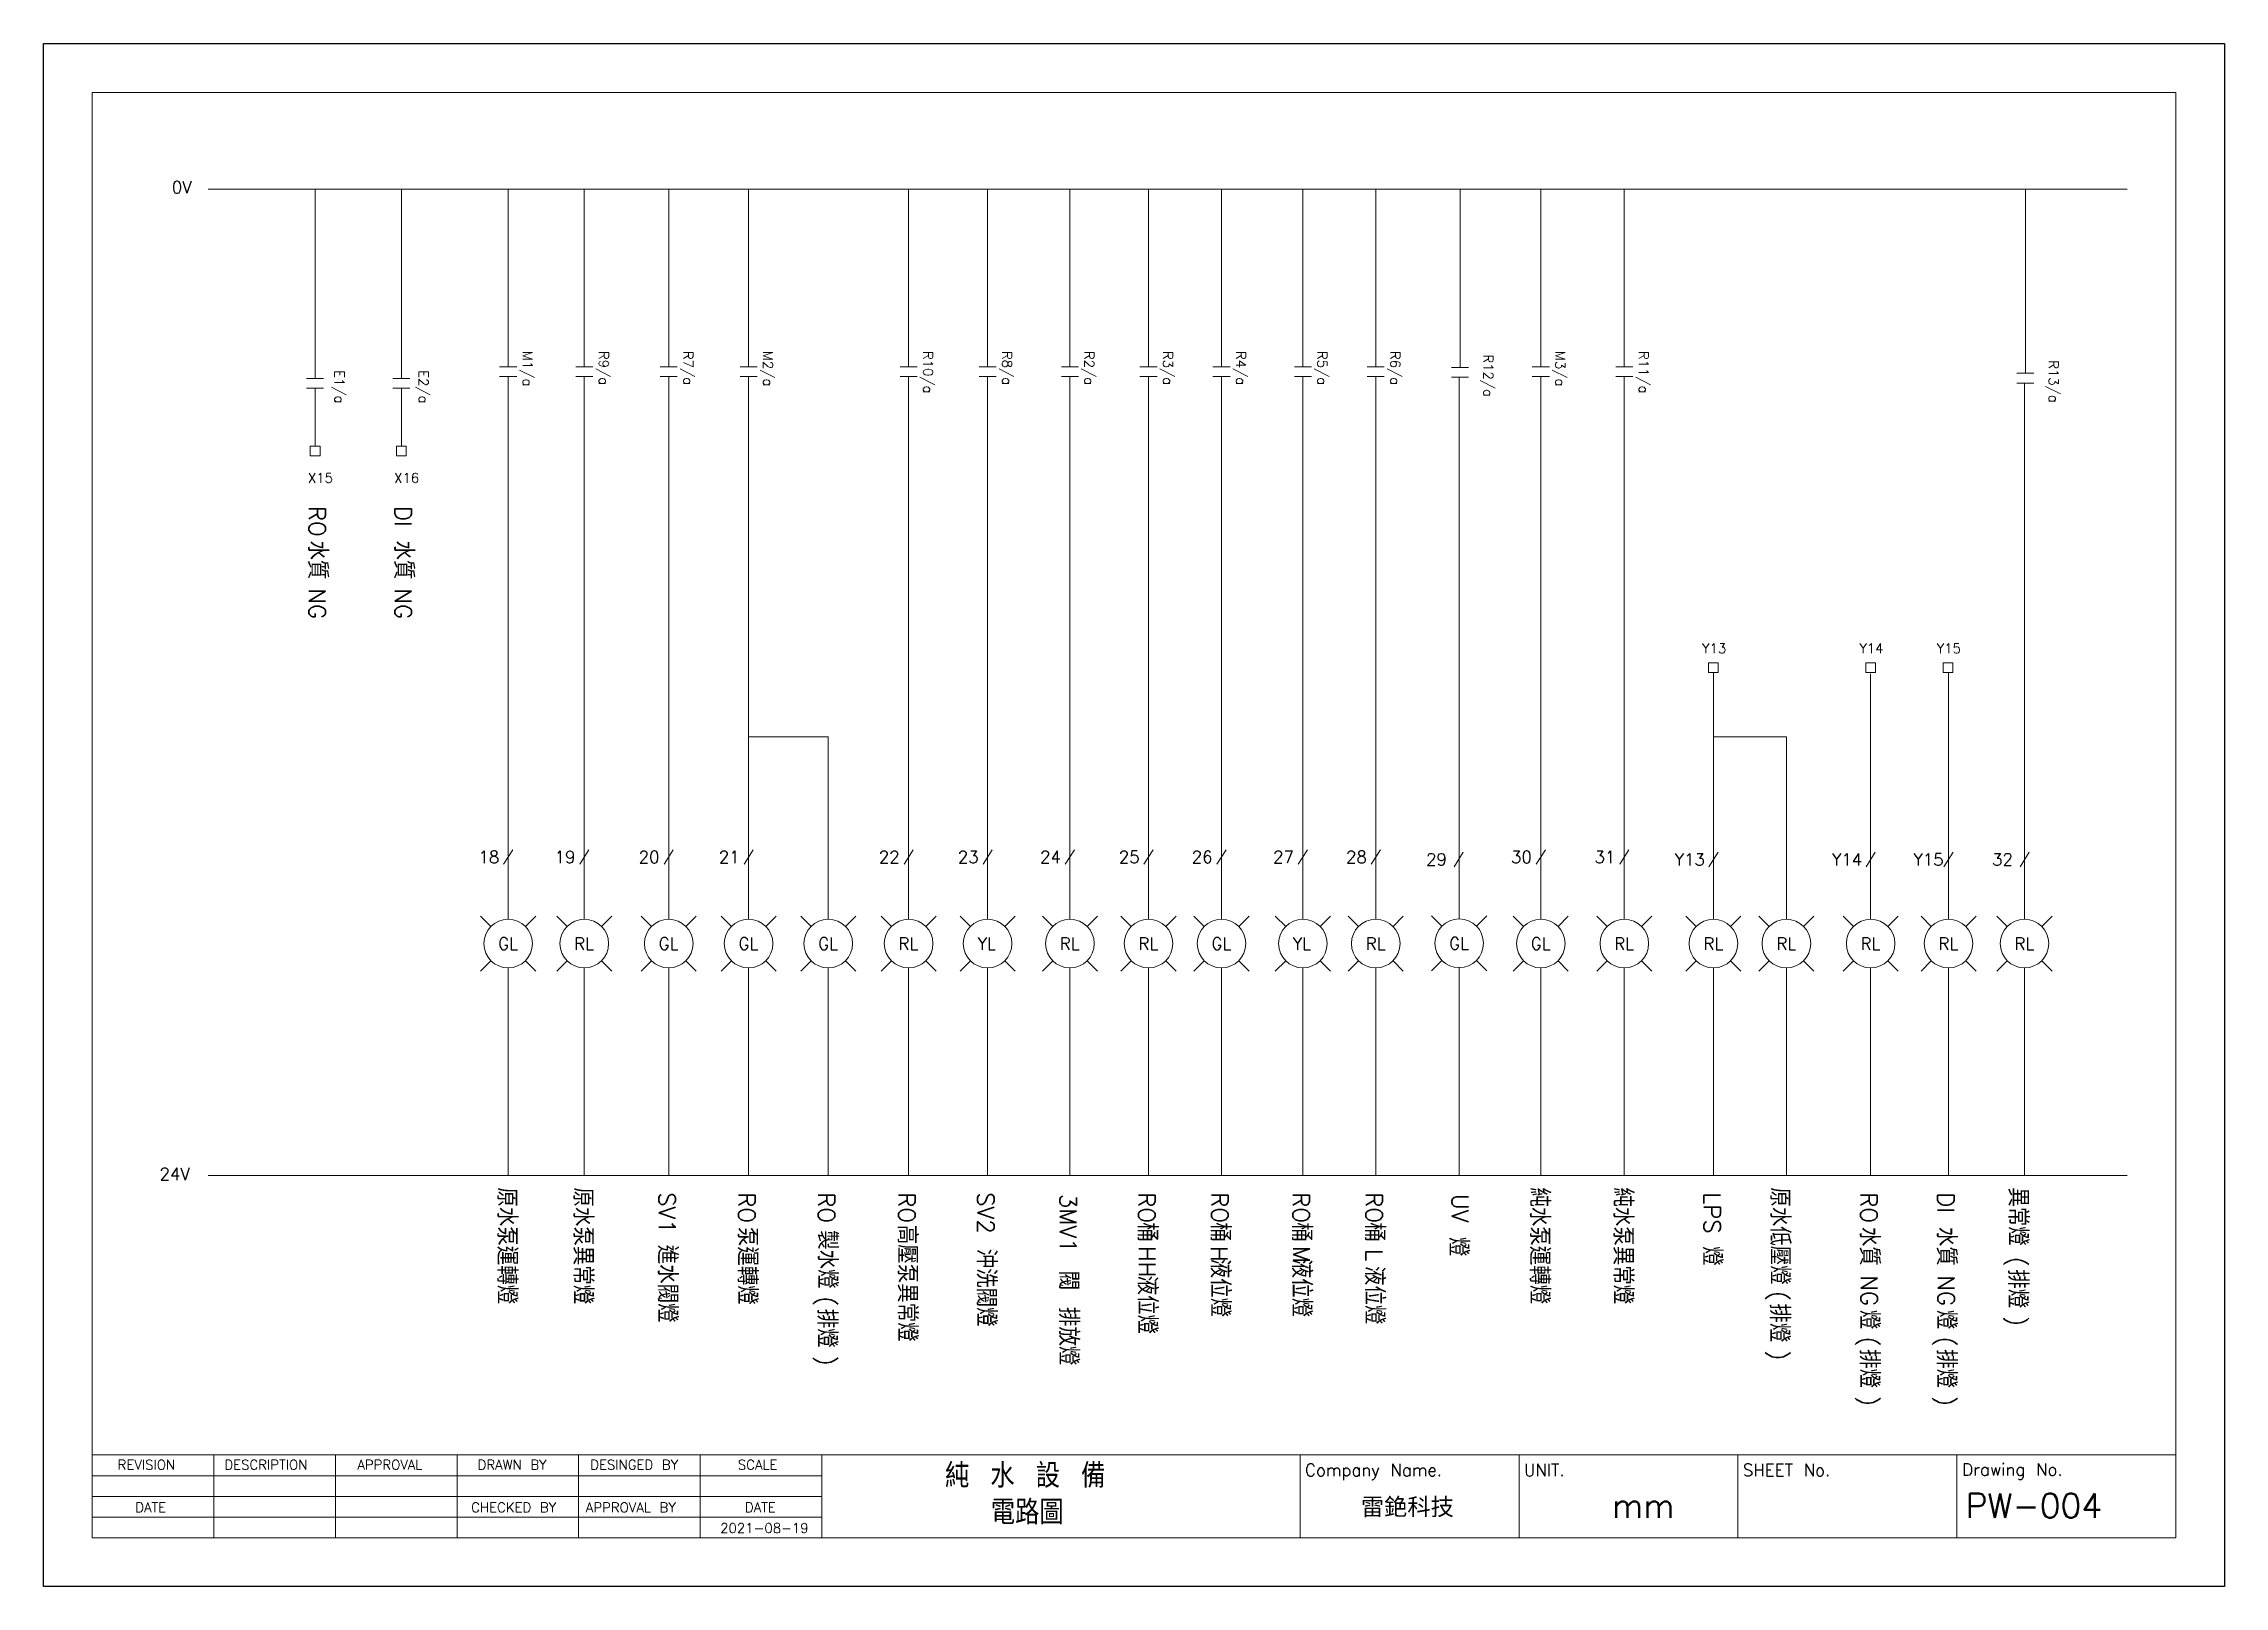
# Model space of a CAD drawing. Header units: millimetres. Extents: x 1497 to 5358, y 966 to 1803.
# Drawn here: x 3279.3 to 3576.3, y 1593.2 to 1803.2 of the extents above; entities that cross this region are included whole.
import ezdxf

# ---------------------------------------------------------------- set-up
doc = ezdxf.new("R2010")
doc.units = ezdxf.units.MM
doc.styles.add('rcs', font='txt.shx')
doc.styles.add('ting', font='monotxt.shx', dxfattribs={"height": 800, "bigfont": 'chineset.shx'})
doc.styles.add('型式1', font='')
doc.styles.get('型式1').set_extended_font_data('MingLiU')

msp = doc.modelspace()

# ---------------------------------------------------------------- texts
at = {"lineweight": 0}
for s, height, style, p in [('0V', 1.656, 'rcs', (3296.76, 1782.83)), ('X15', 1.325, 'rcs', (3315.29, 1743.42, 0)), ('X16', 1.325, 'rcs', (3327.04, 1743.42, 0)), ('Y13', 1.325, 'rcs', (3505.16, 1720.22, 0)), ('Y14', 1.325, 'rcs', (3526.57, 1720.22, 0)), ('Y15', 1.325, 'rcs', (3537.11, 1720.22, 0)), ('18', 1.656, 'rcs', (3338.51, 1691.66, 0)), ('19', 1.656, 'rcs', (3348.88, 1691.66, 0)), ('20', 1.656, 'rcs', (3360.33, 1691.66, 0)), ('21', 1.656, 'rcs', (3371.25, 1691.66, 0)), ('22', 1.656, 'rcs', (3393.04, 1691.66, 0)), ('23', 1.656, 'rcs', (3403.8, 1691.66, 0)), ('24', 1.656, 'rcs', (3415, 1691.66)), ('25', 1.656, 'rcs', (3425.72, 1691.66, 0)), ('26', 1.656, 'rcs', (3435.65, 1691.66, 0)), ('27', 1.656, 'rcs', (3446.73, 1691.66, 0)), ('28', 1.656, 'rcs', (3456.67, 1691.66, 0)), ('29', 1.656, 'rcs', (3467.57, 1691.32, 0)), ('30', 1.656, 'rcs', (3479.14, 1691.66, 0)), ('31', 1.656, 'rcs', (3490.51, 1691.66, 0)), ('Y13', 1.656, 'rcs', (3501.42, 1691.32, 0)), ('Y14', 1.656, 'rcs', (3522.84, 1691.32, 0)), ('Y15', 1.656, 'rcs', (3533.94, 1691.32, 0)), ('32', 1.656, 'rcs', (3544.65, 1691.32, 0)), ('GL', 1.656, 'rcs', (3341.2, 1679.86, 0)), ('RL', 1.656, 'rcs', (3351.56, 1679.86, 0)), ('GL', 1.656, 'rcs', (3363.06, 1679.86, 0)), ('GL', 1.656, 'rcs', (3373.93, 1679.86, 0)), ('GL', 1.656, 'rcs', (3384.79, 1679.86, 0)), ('RL', 1.656, 'rcs', (3395.73, 1679.86, 0)), ('YL', 1.656, 'rcs', (3406.49, 1679.86, 0)), ('RL', 1.656, 'rcs', (3417.69, 1679.86)), ('RL', 1.656, 'rcs', (3428.4, 1679.86, 0)), ('GL', 1.656, 'rcs', (3438.34, 1679.86, 0)), ('YL', 1.656, 'rcs', (3449.42, 1679.86, 0)), ('RL', 1.656, 'rcs', (3459.36, 1679.86, 0)), ('GL', 1.656, 'rcs', (3470.71, 1679.9, 0)), ('GL', 1.656, 'rcs', (3481.83, 1679.86, 0)), ('RL', 1.656, 'rcs', (3493.2, 1679.86, 0)), ('RL', 1.656, 'rcs', (3505.34, 1679.86, 0)), ('RL', 1.656, 'rcs', (3515.28, 1679.86, 0)), ('RL', 1.656, 'rcs', (3526.75, 1679.86, 0)), ('RL', 1.656, 'rcs', (3537.36, 1679.86, 0)), ('RL', 1.656, 'rcs', (3547.7, 1679.86, 0)), ('24V', 1.656, 'rcs', (3295.08, 1648.51)), ('REVISION', 1.325, 'rcs', (3289.37, 1609.09)), ('DESCRIPTION', 1.3249, 'rcs', (3303.92, 1609.09)), ('APPROVAL', 1.325, 'rcs', (3322.02, 1609.09)), ('DRAWN BY', 1.325, 'rcs', (3338.4, 1609.09)), ('DESINGED BY', 1.3249, 'rcs', (3353.74, 1609.09)), ('SCALE', 1.325, 'rcs', (3373.84, 1609.09)), ('純 水 設 備', 3.312, 'ting', (3402.05, 1606.62)), ('Company Name.', 1.6562, 'rcs', (3451.09, 1608.21)), ('UNIT.', 1.656, 'rcs', (3480.9, 1608.21)), ('SHEET No.', 1.656, 'rcs', (3510.71, 1608.21)), ('Drawing No.', 1.6562, 'rcs', (3540.58, 1608.27)), ('DATE', 1.325, 'rcs', (3291.78, 1603.3)), ('CHECKED BY', 1.325, 'rcs', (3337.53, 1603.28)), ('APPROVAL BY', 1.3249, 'rcs', (3353.14, 1603.28)), ('DATE', 1.325, 'rcs', (3374.8, 1603.3)), ('電路圖', 3.312, 'ting', (3408.29, 1601.63)), ('雷銫科技', 2.319, '型式1', (3458.7, 1602.87)), ('mm', 3.312, 'rcs', (3492.89, 1602.53)), ('PW-004', 3.312, 'rcs', (3541.06, 1602.53)), ('2021-08-19', 1.325, 'rcs', (3371.44, 1600.47))]:
    msp.add_text(s, height=height, dxfattribs=dict(at, style=style)).set_placement(p)
for s, height, style, p in [('E1/a', 1.325, 'rcs', (3318.93, 1758.76, 0)), ('E2/a', 1.325, 'rcs', (3330.38, 1758.76, 0)), ('M1/a', 1.325, 'rcs', (3344.56, 1761.37, 0)), ('R9/a', 1.325, 'rcs', (3354.93, 1761.37, 0)), ('R7/a', 1.325, 'rcs', (3366.42, 1761.37, 0)), ('M2/a', 1.325, 'rcs', (3377.3, 1761.37, 0)), ('R10/a', 1.325, 'rcs', (3399.09, 1761.37, 0)), ('R8/a', 1.325, 'rcs', (3409.85, 1761.37, 0)), ('R2/a', 1.325, 'rcs', (3421.05, 1761.37)), ('R3/a', 1.325, 'rcs', (3431.77, 1761.37, 0)), ('R4/a', 1.325, 'rcs', (3441.71, 1761.37, 0)), ('R5/a', 1.325, 'rcs', (3452.78, 1761.37, 0)), ('R6/a', 1.325, 'rcs', (3462.72, 1761.37, 0)), ('R12/a', 1.325, 'rcs', (3475.39, 1760.9, 0)), ('M3/a', 1.325, 'rcs', (3485.19, 1761.37, 0)), ('R11/a', 1.325, 'rcs', (3496.56, 1761.37, 0)), ('R13/a', 1.325, 'rcs', (3552.39, 1760.11, 0)), ('RO', 2.268, 'rcs', (3315.42, 1740.27, 0)), ('DI', 2.268, 'rcs', (3327.14, 1740.27, 0)), ('水質', 2.65, 'ting', (3315.29, 1735.57, 0)), ('水質', 2.65, 'ting', (3327.01, 1735.57, 0)), ('NG', 2.268, 'rcs', (3315.42, 1729.04, 0)), ('NG', 2.268, 'rcs', (3327.14, 1729.04, 0)), ('原水泵運轉燈', 2.65, 'ting', (3341.07, 1647.51, 0)), ('原水泵異常燈', 2.65, 'ting', (3351.43, 1647.5, 0)), ('SV1', 2.268, 'rcs', (3363.06, 1646.85, 0)), ('RO', 2.268, 'rcs', (3373.93, 1646.85, 0)), ('RO', 2.268, 'rcs', (3384.79, 1646.85, 0)), ('RO', 2.268, 'rcs', (3395.73, 1646.85, 0)), ('SV2', 2.268, 'rcs', (3406.48, 1646.85, 0)), ('3MV1', 2.268, 'rcs', (3417.68, 1646.62, 0)), ('RO', 2.268, 'rcs', (3428.4, 1646.85, 0)), ('RO', 2.268, 'rcs', (3438.34, 1646.85, 0)), ('RO', 2.268, 'rcs', (3449.42, 1646.85, 0)), ('RO', 2.268, 'rcs', (3459.36, 1646.85, 0)), ('UV', 2.268, 'rcs', (3471.08, 1646.62, 0)), ('純水泵運轉燈', 2.65, 'ting', (3481.7, 1647.51, 0)), ('純水泵異常燈', 2.65, 'ting', (3493.07, 1647.51, 0)), ('LPS', 2.268, 'rcs', (3505.42, 1646.85, 0)), ('原水低壓燈', 2.65, 'ting', (3514.44, 1647.51, 0)), ('RO', 2.268, 'rcs', (3526.75, 1646.85, 0)), ('DI', 2.268, 'rcs', (3537.24, 1646.85, 0)), ('異常燈', 2.65, 'ting', (3546.87, 1647.51, 0)), ('桶  液位燈', 2.65, 'ting', (3428.28, 1642.74, 0)), ('桶 液位燈', 2.65, 'ting', (3438.21, 1642.74, 0)), ('桶 液位燈', 2.65, 'ting', (3449.29, 1642.74, 0)), ('桶', 2.65, 'ting', (3459.23, 1642.74, 0)), ('進水閥燈', 2.65, 'ting', (3362.93, 1639.71, 0)), ('泵運轉燈', 2.65, 'ting', (3373.81, 1642.13, 0)), ('製水燈', 2.65, 'ting', (3384.72, 1641.69, 0)), ('高壓泵異常燈', 2.65, 'ting', (3395.6, 1642.41, 0)), ('燈', 2.65, 'ting', (3470.67, 1640.76, 0)), ('水質', 2.65, 'ting', (3526.63, 1642.13, 0)), ('水質', 2.65, 'ting', (3537.11, 1642.13, 0)), ('沖洗閥燈', 2.65, 'ting', (3406.36, 1639.16, 0)), ('HH', 2.268, 'rcs', (3428.45, 1639.53, 0)), ('H', 2.27, 'rcs', (3438.24, 1639.53, 0)), ('M', 2.27, 'rcs', (3449.46, 1639.53, 0)), ('液位燈', 2.65, 'ting', (3459.23, 1636.81, 0)), ('L', 2.27, 'rcs', (3459.36, 1639.13, 0)), ('燈', 2.65, 'ting', (3505.21, 1639.5, 0)), ('(   )', 2.268, 'rcs', (3546.95, 1638.06, 0)), ('閥 排放燈', 2.65, 'ting', (3417.56, 1636.17, 0)), ('NG', 2.268, 'rcs', (3526.78, 1635.55, 0)), ('NG', 2.268, 'rcs', (3537.27, 1635.55, 0)), ('排燈', 2.65, 'ting', (3546.83, 1636.36, 0)), ('(   )', 2.268, 'rcs', (3384.79, 1632.68, 0)), ('排燈', 2.65, 'ting', (3384.66, 1630.98, 0)), ('(   )', 2.268, 'rcs', (3514.51, 1633.41, 0)), ('排燈', 2.65, 'ting', (3514.38, 1631.71, 0)), ('燈', 2.65, 'ting', (3526.63, 1630.83, 0)), ('燈', 2.65, 'ting', (3537.11, 1630.83, 0)), ('(   )', 2.268, 'rcs', (3526.75, 1627.19, 0)), ('排燈', 2.65, 'ting', (3526.62, 1625.49, 0)), ('(   )', 2.268, 'rcs', (3537.24, 1627.19, 0)), ('排燈', 2.65, 'ting', (3537.11, 1625.49, 0))]:
    msp.add_text(s, height=height, rotation=270, dxfattribs=dict(at, style=style)).set_placement(p)

# ---------------------------------------------------------------- linework, layer by layer
at = {"lineweight": 0}
for p, q in [((3285.92, 1796.57), (3569.67, 1796.57)), ((3285.92, 1599.82), (3285.92, 1796.57)), ((3569.67, 1796.57), (3569.67, 1599.82)), ((3301.7, 1783.38), (3305.35, 1783.38)), ((3305.35, 1783.38), (3308, 1783.38)), ((3308, 1783.38), (3563.04, 1783.38)), ((3316.27, 1783.38), (3316.27, 1757.63, 0)), ((3328.02, 1783.38), (3328.02, 1757.63, 0)), ((3342.56, 1783.38, 0), (3342.56, 1763.51, 0)), ((3352.93, 1783.38, 0), (3352.93, 1763.51, 0)), ((3364.43, 1783.38, 0), (3364.43, 1763.51, 0)), ((3375.3, 1783.38, 0), (3375.3, 1763.51, 0)), ((3397.1, 1783.38, 0), (3397.1, 1763.51, 0)), ((3407.85, 1783.38, 0), (3407.85, 1763.51, 0)), ((3419.06, 1783.38), (3419.06, 1763.51)), ((3429.77, 1783.38, 0), (3429.77, 1763.51, 0)), ((3439.71, 1783.38, 0), (3439.71, 1763.51, 0)), ((3450.79, 1783.38, 0), (3450.79, 1763.51, 0)), ((3460.72, 1783.38, 0), (3460.72, 1763.51, 0)), ((3472.2, 1783.38), (3472.2, 1759.12, 0)), ((3483.2, 1783.38, 0), (3483.2, 1763.51, 0)), ((3494.57, 1783.38, 0), (3494.57, 1763.51, 0)), ((3549.2, 1783.38, 0), (3549.2, 1758.33, 0)), ((3342.56, 1763.51, 0), (3342.56, 1759.2, 0)), ((3352.93, 1763.51, 0), (3352.93, 1759.2, 0)), ((3364.43, 1763.51, 0), (3364.43, 1759.2, 0)), ((3375.3, 1763.51, 0), (3375.3, 1759.2, 0)), ((3397.1, 1763.51, 0), (3397.1, 1759.2, 0)), ((3407.85, 1763.51, 0), (3407.85, 1759.2, 0)), ((3419.06, 1763.51), (3419.06, 1759.2)), ((3429.77, 1763.51, 0), (3429.77, 1759.2, 0)), ((3439.71, 1763.51, 0), (3439.71, 1759.2, 0)), ((3450.79, 1763.51, 0), (3450.79, 1759.2, 0)), ((3460.72, 1763.51, 0), (3460.72, 1759.2, 0)), ((3483.2, 1763.51, 0), (3483.2, 1759.2, 0)), ((3494.57, 1763.51, 0), (3494.57, 1759.2, 0)), ((3341.4, 1759.2, 0), (3343.72, 1759.2, 0)), ((3351.77, 1759.2, 0), (3354.09, 1759.2, 0)), ((3363.27, 1759.2, 0), (3365.59, 1759.2, 0)), ((3374.14, 1759.2, 0), (3376.46, 1759.2, 0)), ((3395.94, 1759.2, 0), (3398.26, 1759.2, 0)), ((3406.69, 1759.2, 0), (3409.01, 1759.2, 0)), ((3417.9, 1759.2), (3420.22, 1759.2)), ((3428.61, 1759.2, 0), (3430.93, 1759.2, 0)), ((3438.55, 1759.2, 0), (3440.87, 1759.2, 0)), ((3449.63, 1759.2, 0), (3451.95, 1759.2, 0)), ((3459.57, 1759.2, 0), (3461.88, 1759.2, 0)), ((3471.04, 1759.12, 0), (3473.36, 1759.12, 0)), ((3482.04, 1759.2, 0), (3484.36, 1759.2, 0)), ((3493.41, 1759.2, 0), (3495.73, 1759.2, 0)), ((3548.04, 1758.33, 0), (3550.36, 1758.33, 0)), ((3315.11, 1757.63, 0), (3317.43, 1757.63, 0)), ((3315.11, 1756.31, 0), (3317.43, 1756.31, 0)), ((3316.27, 1756.31, 0), (3316.27, 1748.41, 0)), ((3326.86, 1757.63, 0), (3329.18, 1757.63, 0)), ((3326.86, 1756.31, 0), (3329.18, 1756.31, 0)), ((3328.02, 1756.31, 0), (3328.02, 1748.41, 0)), ((3341.4, 1757.88, 0), (3343.72, 1757.88, 0)), ((3342.56, 1757.88, 0), (3342.56, 1753.57, 0)), ((3351.77, 1757.88, 0), (3354.09, 1757.88, 0)), ((3352.93, 1757.88, 0), (3352.93, 1753.57, 0)), ((3363.27, 1757.88, 0), (3365.59, 1757.88, 0)), ((3364.43, 1757.88, 0), (3364.43, 1753.57, 0)), ((3374.14, 1757.88, 0), (3376.46, 1757.88, 0)), ((3375.3, 1757.88, 0), (3375.3, 1753.57, 0)), ((3395.94, 1757.88, 0), (3398.26, 1757.88, 0)), ((3397.1, 1757.88, 0), (3397.1, 1753.57, 0)), ((3406.69, 1757.88, 0), (3409.01, 1757.88, 0)), ((3407.85, 1757.88, 0), (3407.85, 1753.57, 0)), ((3417.9, 1757.88), (3420.22, 1757.88)), ((3419.06, 1757.88), (3419.06, 1753.57)), ((3428.61, 1757.88, 0), (3430.93, 1757.88, 0)), ((3429.77, 1757.88, 0), (3429.77, 1753.57, 0)), ((3438.55, 1757.88, 0), (3440.87, 1757.88, 0)), ((3439.71, 1757.88, 0), (3439.71, 1753.57, 0)), ((3449.63, 1757.88, 0), (3451.95, 1757.88, 0)), ((3450.79, 1757.88, 0), (3450.79, 1753.57, 0)), ((3459.57, 1757.88, 0), (3461.88, 1757.88, 0)), ((3460.72, 1757.88, 0), (3460.72, 1753.57, 0)), ((3471.04, 1757.79, 0), (3473.36, 1757.79, 0)), ((3472.07, 1757.72, 0), (3472.08, 1684.05, 0)), ((3482.04, 1757.88, 0), (3484.36, 1757.88, 0)), ((3483.2, 1757.88, 0), (3483.2, 1753.57, 0)), ((3493.41, 1757.88, 0), (3495.73, 1757.88, 0)), ((3494.57, 1757.88, 0), (3494.57, 1753.57, 0)), ((3548.04, 1757, 0), (3550.36, 1757, 0)), ((3549.08, 1756.93, 0), (3549.08, 1684.04, 0)), ((3342.56, 1753.57, 0), (3342.56, 1684.01, 0)), ((3352.93, 1753.57, 0), (3352.93, 1684.01, 0)), ((3364.43, 1753.57, 0), (3364.43, 1684.01, 0)), ((3375.3, 1753.57, 0), (3375.3, 1684.01, 0)), ((3397.1, 1753.57, 0), (3397.1, 1684.01, 0)), ((3407.85, 1753.57, 0), (3407.85, 1684.01, 0)), ((3419.06, 1753.57), (3419.06, 1684.01)), ((3429.77, 1753.57, 0), (3429.77, 1684.01, 0)), ((3439.71, 1753.57, 0), (3439.71, 1684.01, 0)), ((3450.79, 1753.57, 0), (3450.79, 1684.01, 0)), ((3460.72, 1753.57, 0), (3460.72, 1684.01, 0)), ((3483.2, 1753.57, 0), (3483.2, 1684.01, 0)), ((3494.57, 1753.57, 0), (3494.57, 1684.01, 0)), ((3315.61, 1748.41, 0), (3316.94, 1748.41, 0)), ((3315.61, 1747.08, 0), (3315.61, 1748.41, 0)), ((3315.61, 1747.08, 0), (3316.94, 1747.08, 0)), ((3316.94, 1748.41, 0), (3316.94, 1747.08, 0)), ((3327.36, 1748.41, 0), (3328.69, 1748.41, 0)), ((3327.36, 1747.08, 0), (3327.36, 1748.41, 0)), ((3327.36, 1747.08, 0), (3328.69, 1747.08, 0)), ((3328.69, 1748.41, 0), (3328.69, 1747.08, 0)), ((3506.04, 1718.9, 0), (3507.37, 1718.9, 0)), ((3506.04, 1717.58, 0), (3506.04, 1718.9, 0)), ((3507.37, 1717.58, 0), (3506.04, 1717.58, 0)), ((3506.71, 1717.58, 0), (3506.71, 1710.54, 0)), ((3507.37, 1718.9, 0), (3507.37, 1717.58, 0)), ((3527.46, 1718.9, 0), (3528.78, 1718.9, 0)), ((3527.46, 1717.58, 0), (3527.46, 1718.9, 0)), ((3528.78, 1717.58, 0), (3527.46, 1717.58, 0)), ((3528.12, 1717.43, 0), (3528.12, 1684.01, 0)), ((3528.78, 1718.9, 0), (3528.78, 1717.58, 0)), ((3538, 1718.9, 0), (3539.32, 1718.9, 0)), ((3538, 1717.58, 0), (3538, 1718.9, 0)), ((3539.32, 1717.58, 0), (3538, 1717.58, 0)), ((3538.72, 1717.49, 0), (3538.72, 1684.01, 0)), ((3539.32, 1718.9, 0), (3539.32, 1717.58, 0)), ((3375.3, 1708.83, 0), (3386.19, 1708.83, 0)), ((3386.15, 1708.83, 0), (3386.15, 1684.01, 0)), ((3506.71, 1710.54, 0), (3506.71, 1684.01, 0)), ((3506.71, 1708.83, 0), (3516.64, 1708.83, 0)), ((3516.64, 1708.83, 0), (3516.64, 1684.01, 0)), ((3341.94, 1691.51, 0), (3343.18, 1693.47, 0)), ((3352.31, 1691.51, 0), (3353.55, 1693.47, 0)), ((3363.81, 1691.51, 0), (3365.05, 1693.47, 0)), ((3374.68, 1691.51, 0), (3375.92, 1693.47, 0)), ((3396.48, 1691.51, 0), (3397.72, 1693.47, 0)), ((3407.23, 1691.51, 0), (3408.47, 1693.47, 0)), ((3418.44, 1691.51), (3419.68, 1693.47)), ((3429.15, 1691.51, 0), (3430.39, 1693.47, 0)), ((3439.09, 1691.51, 0), (3440.33, 1693.47, 0)), ((3450.17, 1691.51, 0), (3451.41, 1693.47, 0)), ((3460.1, 1691.51, 0), (3461.35, 1693.47, 0)), ((3471.39, 1691.16, 0), (3472.63, 1693.12, 0)), ((3482.58, 1691.51, 0), (3483.82, 1693.47, 0)), ((3493.95, 1691.51, 0), (3495.19, 1693.47, 0)), ((3506.09, 1691.16, 0), (3507.33, 1693.12, 0)), ((3527.5, 1691.16, 0), (3528.74, 1693.12, 0)), ((3538.1, 1691.16, 0), (3539.34, 1693.12, 0)), ((3548.47, 1691.16, 0), (3549.71, 1693.12, 0)), ((3338.81, 1684.45, 0), (3340.22, 1683.04, 0)), ((3346.31, 1684.45, 0), (3344.9, 1683.04, 0)), ((3349.18, 1684.45, 0), (3350.59, 1683.04, 0)), ((3356.68, 1684.45, 0), (3355.27, 1683.04, 0)), ((3360.68, 1684.45, 0), (3362.09, 1683.04, 0)), ((3368.18, 1684.45, 0), (3366.77, 1683.04, 0)), ((3371.55, 1684.45, 0), (3372.96, 1683.04, 0)), ((3379.05, 1684.45, 0), (3377.64, 1683.04, 0)), ((3382.41, 1684.45, 0), (3383.81, 1683.04, 0)), ((3389.9, 1684.45, 0), (3388.5, 1683.04, 0)), ((3393.35, 1684.45, 0), (3394.75, 1683.04, 0)), ((3400.84, 1684.45, 0), (3399.44, 1683.04, 0)), ((3404.11, 1684.45, 0), (3405.51, 1683.04, 0)), ((3411.6, 1684.45, 0), (3410.2, 1683.04, 0)), ((3415.31, 1684.45), (3416.72, 1683.04)), ((3422.8, 1684.45), (3421.4, 1683.04)), ((3426.02, 1684.45, 0), (3427.43, 1683.04, 0)), ((3433.52, 1684.45, 0), (3432.11, 1683.04, 0)), ((3435.96, 1684.45, 0), (3437.37, 1683.04, 0)), ((3443.46, 1684.45, 0), (3442.05, 1683.04, 0)), ((3447.04, 1684.45, 0), (3448.45, 1683.04, 0)), ((3454.54, 1684.45, 0), (3453.13, 1683.04, 0)), ((3456.98, 1684.45, 0), (3458.38, 1683.04, 0)), ((3464.47, 1684.45, 0), (3463.07, 1683.04, 0)), ((3468.33, 1684.49, 0), (3469.74, 1683.08, 0)), ((3475.83, 1684.49, 0), (3474.42, 1683.08, 0)), ((3479.45, 1684.45, 0), (3480.86, 1683.04, 0)), ((3486.94, 1684.45, 0), (3485.54, 1683.04, 0)), ((3490.82, 1684.45, 0), (3492.23, 1683.04, 0)), ((3498.32, 1684.45, 0), (3496.91, 1683.04, 0)), ((3502.96, 1684.45, 0), (3504.36, 1683.04, 0)), ((3510.45, 1684.45, 0), (3509.05, 1683.04, 0)), ((3512.9, 1684.45, 0), (3514.3, 1683.04, 0)), ((3520.39, 1684.45, 0), (3518.99, 1683.04, 0)), ((3524.37, 1684.45, 0), (3525.78, 1683.04, 0)), ((3531.87, 1684.45, 0), (3530.46, 1683.04, 0)), ((3534.98, 1684.45, 0), (3536.38, 1683.04, 0)), ((3542.47, 1684.45, 0), (3541.07, 1683.04, 0)), ((3545.32, 1684.45, 0), (3546.73, 1683.04, 0)), ((3552.82, 1684.45, 0), (3551.41, 1683.04, 0)), ((3340.22, 1678.36, 0), (3338.81, 1676.95, 0)), ((3344.9, 1678.36, 0), (3346.31, 1676.95, 0)), ((3350.59, 1678.36, 0), (3349.18, 1676.95, 0)), ((3355.27, 1678.36, 0), (3356.68, 1676.95, 0)), ((3362.09, 1678.36, 0), (3360.68, 1676.95, 0)), ((3366.77, 1678.36, 0), (3368.18, 1676.95, 0)), ((3372.96, 1678.36, 0), (3371.55, 1676.95, 0)), ((3377.64, 1678.36, 0), (3379.05, 1676.95, 0)), ((3383.81, 1678.36, 0), (3382.41, 1676.95, 0)), ((3388.5, 1678.36, 0), (3389.9, 1676.95, 0)), ((3394.75, 1678.36, 0), (3393.35, 1676.95, 0)), ((3399.44, 1678.36, 0), (3400.84, 1676.95, 0)), ((3405.51, 1678.36, 0), (3404.11, 1676.95, 0)), ((3410.2, 1678.36, 0), (3411.6, 1676.95, 0)), ((3416.72, 1678.36), (3415.31, 1676.95)), ((3421.4, 1678.36), (3422.8, 1676.95)), ((3427.43, 1678.36, 0), (3426.02, 1676.95, 0)), ((3432.11, 1678.36, 0), (3433.52, 1676.95, 0)), ((3437.37, 1678.36, 0), (3435.96, 1676.95, 0)), ((3442.05, 1678.36, 0), (3443.46, 1676.95, 0)), ((3448.45, 1678.36, 0), (3447.04, 1676.95, 0)), ((3453.13, 1678.36, 0), (3454.54, 1676.95, 0)), ((3458.38, 1678.36, 0), (3456.98, 1676.95, 0)), ((3463.07, 1678.36, 0), (3464.47, 1676.95, 0)), ((3469.74, 1678.4, 0), (3468.33, 1676.99, 0)), ((3474.42, 1678.4, 0), (3475.83, 1676.99, 0)), ((3480.86, 1678.36, 0), (3479.45, 1676.95, 0)), ((3485.54, 1678.36, 0), (3486.94, 1676.95, 0)), ((3492.23, 1678.36, 0), (3490.82, 1676.95, 0)), ((3496.91, 1678.36, 0), (3498.32, 1676.95, 0)), ((3504.36, 1678.36, 0), (3502.96, 1676.95, 0)), ((3509.05, 1678.36, 0), (3510.45, 1676.95, 0)), ((3514.3, 1678.36, 0), (3512.9, 1676.95, 0)), ((3518.99, 1678.36, 0), (3520.39, 1676.95, 0)), ((3525.78, 1678.36, 0), (3524.37, 1676.95, 0)), ((3530.46, 1678.36, 0), (3531.87, 1676.95, 0)), ((3536.38, 1678.36, 0), (3534.98, 1676.95, 0)), ((3541.07, 1678.36, 0), (3542.47, 1676.95, 0)), ((3546.73, 1678.36, 0), (3545.32, 1676.95, 0)), ((3551.41, 1678.36, 0), (3552.82, 1676.95, 0)), ((3342.56, 1677.39, 0), (3342.56, 1649.14, 0)), ((3352.93, 1677.39, 0), (3352.93, 1649.14, 0)), ((3364.43, 1677.39, 0), (3364.43, 1649.14, 0)), ((3375.3, 1677.39, 0), (3375.3, 1649.14, 0)), ((3386.15, 1677.39, 0), (3386.15, 1649.14, 0)), ((3397.1, 1677.39, 0), (3397.1, 1649.14, 0)), ((3407.85, 1677.39, 0), (3407.85, 1649.14, 0)), ((3419.06, 1677.39), (3419.06, 1649.14)), ((3429.77, 1677.39, 0), (3429.77, 1649.14, 0)), ((3439.71, 1677.39, 0), (3439.71, 1649.14, 0)), ((3450.79, 1677.39, 0), (3450.79, 1649.14, 0)), ((3460.72, 1677.39, 0), (3460.72, 1649.14, 0)), ((3472.08, 1677.41, 0), (3472.08, 1649.14, 0)), ((3483.2, 1677.39, 0), (3483.2, 1649.14, 0)), ((3494.57, 1677.39, 0), (3494.57, 1649.14, 0)), ((3506.71, 1677.39, 0), (3506.71, 1649.14, 0)), ((3516.64, 1677.39, 0), (3516.64, 1649.14, 0)), ((3528.12, 1677.39, 0), (3528.12, 1649.14, 0)), ((3538.72, 1677.39, 0), (3538.72, 1649.14, 0)), ((3549.07, 1677.39, 0), (3549.07, 1649.14, 0)), ((3301.7, 1649.14), (3305.35, 1649.14)), ((3305.35, 1649.14), (3308, 1649.14)), ((3308, 1649.14), (3563.04, 1649.14)), ((3285.92, 1611.09), (3569.67, 1611.09)), ((3302.48, 1599.82), (3302.48, 1611.09)), ((3319.04, 1599.77), (3319.04, 1611.03)), ((3335.6, 1599.77), (3335.6, 1611.03)), ((3352.16, 1599.82), (3352.16, 1611.03)), ((3368.73, 1599.82), (3368.73, 1611.03)), ((3385.29, 1599.82), (3385.29, 1611.03)), ((3450.43, 1599.82), (3450.43, 1611.03)), ((3480.24, 1599.82), (3480.24, 1611.03)), ((3510.05, 1599.82), (3510.05, 1611.03)), ((3539.86, 1599.82), (3539.86, 1611.03)), ((3285.92, 1608.26), (3385.29, 1608.26)), ((3285.92, 1605.43), (3385.29, 1605.43)), ((3285.92, 1602.6), (3385.29, 1602.6)), ((3569.67, 1599.82), (3285.92, 1599.82))]:
    msp.add_line(p, q, dxfattribs=at)
msp.add_lwpolyline([(3576.29, 1593.2), (3279.29, 1593.2), (3279.29, 1803.2), (3576.29, 1803.2)], close=True)
for centre in [(3342.56, 1680.7, 0), (3352.93, 1680.7, 0), (3364.43, 1680.7, 0), (3375.3, 1680.7, 0), (3386.15, 1680.7, 0), (3397.1, 1680.7, 0), (3407.85, 1680.7, 0), (3419.06, 1680.7), (3429.77, 1680.7, 0), (3439.71, 1680.7, 0), (3450.79, 1680.7, 0), (3460.72, 1680.7, 0), (3472.08, 1680.74, 0), (3483.2, 1680.7, 0), (3494.57, 1680.7, 0), (3506.71, 1680.7, 0), (3516.64, 1680.7, 0), (3528.12, 1680.7, 0), (3538.72, 1680.7, 0), (3549.07, 1680.7, 0)]:
    msp.add_circle(centre, 3.31, dxfattribs=at)

msp.set_redraw_order([(e.dxf.handle, doc.entitydb.next_handle()) for e in msp.query("TEXT MTEXT ATTDEF DIMENSION ARC_DIMENSION")])  # texts and dimensions are drawn at this point

doc.saveas('drawing.dxf')
